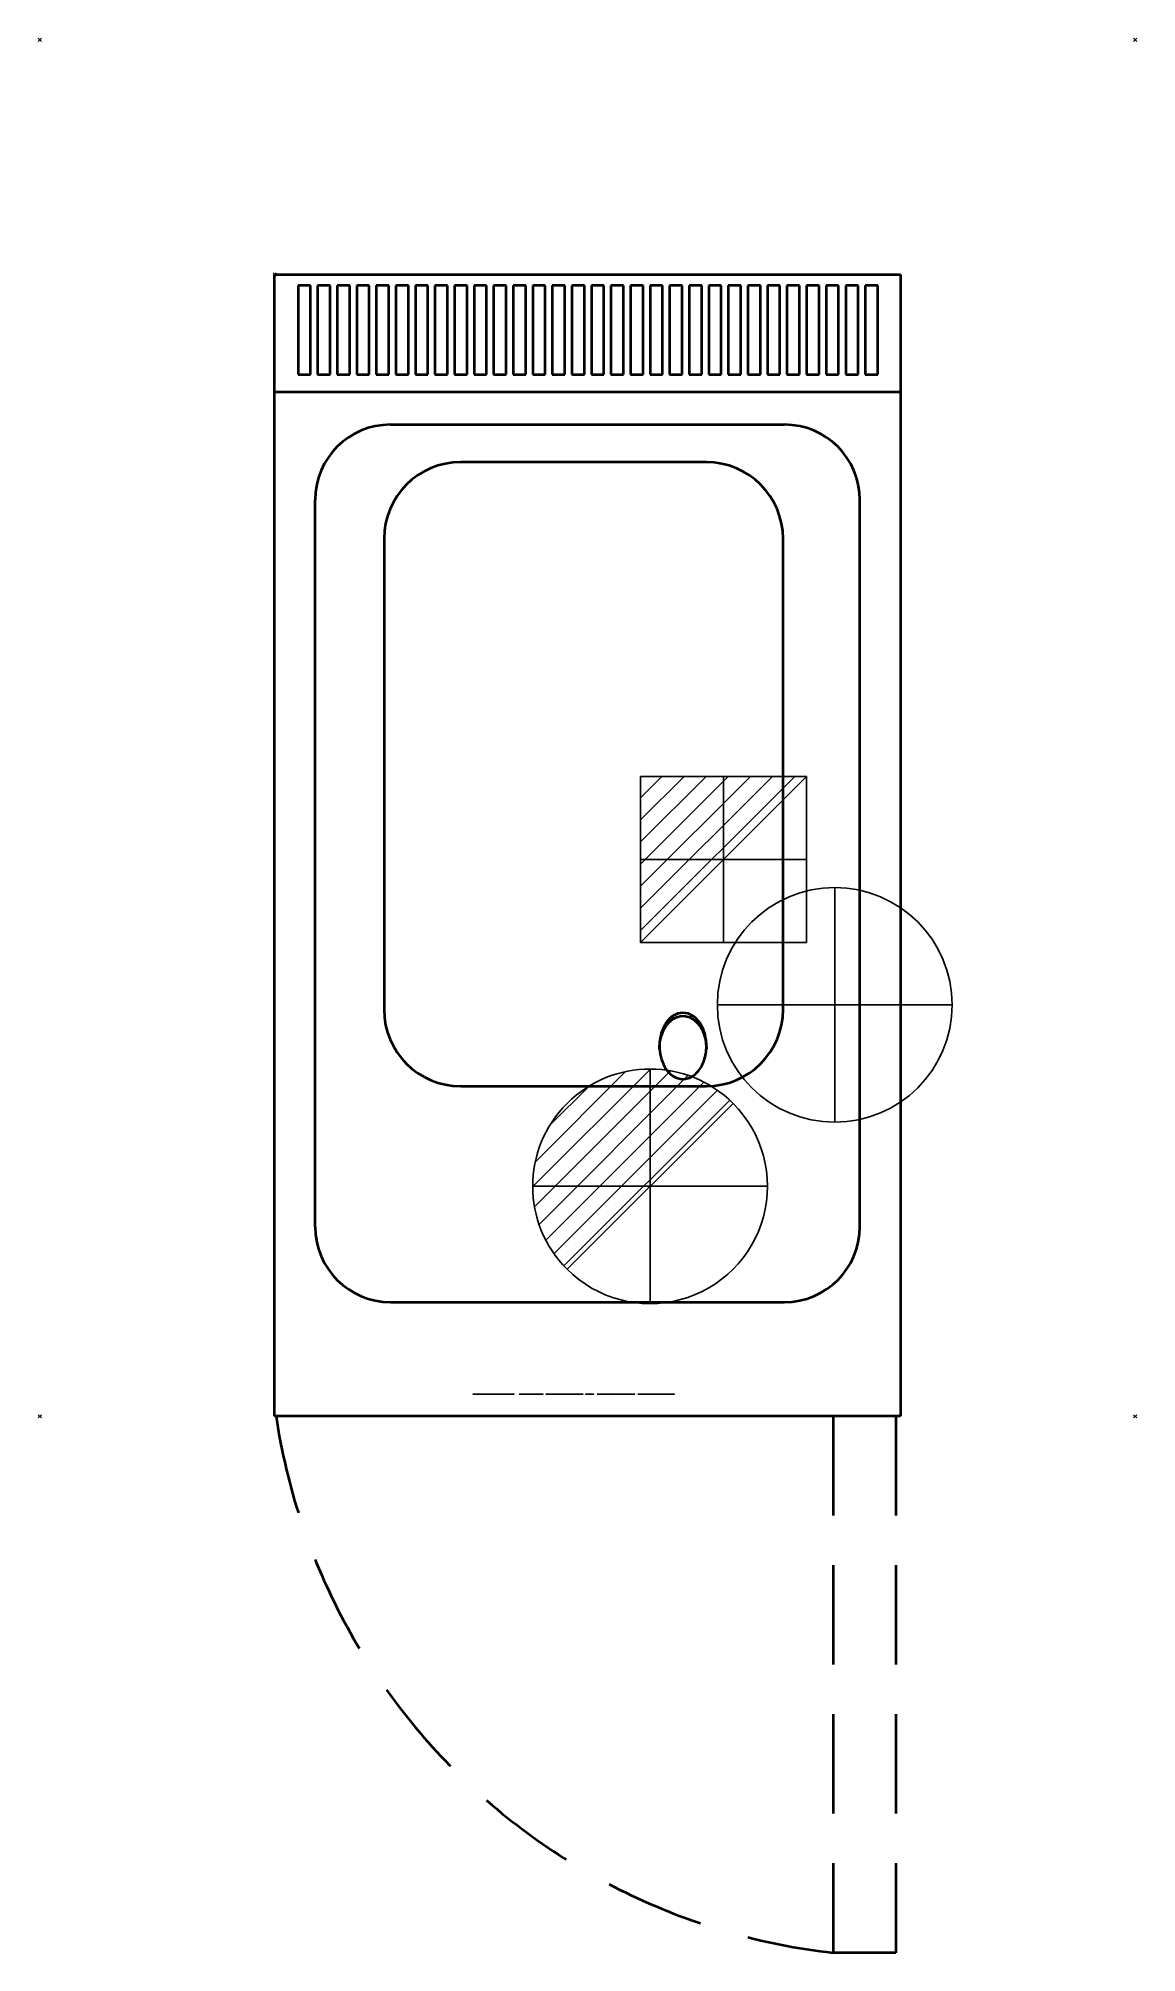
# Model space of a CAD drawing. Header units: millimetres. Extents: x -151 to 551, y -1073 to 151.
import ezdxf

# ---------------------------------------------------------------- set-up
doc = ezdxf.new("R2010")
doc.units = ezdxf.units.MM
doc.header["$PDMODE"] = 3
doc.linetypes.add('Dash', pattern=[11.999999, 6, -6])
doc.linetypes.add('NASCOSTA', pattern=[9.525, 6.35, -3.175])
doc.layers.add('IQ_200_2D', color=1, linetype='Continuous', lineweight=40)
doc.layers.add('IQ_204_2D', color=7, linetype='Dash', lineweight=40)
for name, color, linetype in [('IQ_BLACK_3D', 250, 'Continuous'), ('IQ_CON_COLDWATER_INT', 7, 'Continuous'), ('IQ_CON_DRAIN_INT', 7, 'Continuous'), ('IQ_CON_ELECTRICITY_INT', 7, 'Continuous'), ('IQ_INS_3D', 3, 'Continuous')]:
    doc.layers.add(name, color=color, linetype=linetype)

# ---------------------------------------------------------------- blocks, each defined once
blk = doc.blocks.new('*X2')
at = {"color": 0}
for p, q in [((286.774344, 2204.447934), (296.618251, 2214.291842)), ((286.774344, 2205.862148), (295.204037, 2214.291842)), ((286.774344, 2207.276361), (293.789824, 2214.291842)), ((286.774344, 2208.690575), (292.37561, 2214.291842)), ((286.774344, 2210.104788), (290.961397, 2214.291842)), ((286.774344, 2211.519002), (289.547183, 2214.291842)), ((286.774344, 2212.933216), (288.13297, 2214.291842))]:
    blk.add_line(p, q, dxfattribs=at)
blk = doc.blocks.new('ELECTRICITY')
for p, q in [((2.121, 2.121), (-2.121, 2.121)), ((-2.121, 2.121), (-2.121, -2.121)), ((-2.121, -2.121), (2.121, 2.121)), ((2.121, -2.121), (2.121, 2.121)), ((-2.121, -2.121), (2.121, -2.121))]:
    blk.add_line(p, q)
at = {"extrusion": (-1, 0, 0)}
for p, q in [((0, -2.121, 2.121), (0, 2.121, 2.121)), ((0, 2.121, -2.121), (0, -2.121, -2.121)), ((0, 2.121, 2.121), (0, 2.121, -2.121)), ((0, 2.121, -2.121), (0, -2.121, 2.121)), ((0, -2.121, -2.121), (0, -2.121, 2.121))]:
    blk.add_line(p, q, dxfattribs=at)
at = {"extrusion": (0, -1, 0)}
for p, q in [((2.121, 0, 2.121), (-2.121, 0, 2.121)), ((-2.121, 0, -2.121), (2.121, 0, -2.121)), ((-2.121, 0, 2.121), (-2.121, 0, -2.121)), ((-2.121, 0, -2.121), (2.121, 0, 2.121)), ((2.121, 0, -2.121), (2.121, 0, 2.121))]:
    blk.add_line(p, q, dxfattribs=at)
at = {"xscale": 0.4000000000000909, "yscale": 0.4000000000000909, "zscale": 0.4000000000000909}
blk.add_blockref('*X2', (-116.831, -883.595), dxfattribs=at)
at = {"extrusion": (-1, 0, 0), "xscale": 0.3999999999999773, "yscale": 0.3999999999999773, "zscale": 0.3999999999999773}
blk.add_blockref('*X2', (-116.831, -883.595), dxfattribs=at)
at = {"extrusion": (0, -1, 0), "xscale": 0.4000000000000909, "yscale": 0.4000000000000909, "zscale": 0.4000000000000909}
blk.add_blockref('*X2', (-116.831, -883.595), dxfattribs=at)
blk = doc.blocks.new('*X4')
at = {"color": 0}
for p, q in [((313.99, 2209.04), (321.51, 2216.55)), ((314.11, 2207.74), (322.8, 2216.44)), ((314.16, 2210.62), (319.93, 2216.39)), ((314.4, 2206.62), (323.93, 2216.15)), ((314.82, 2205.62), (324.92, 2215.72)), ((315.1, 2212.98), (317.57, 2215.44)), ((315.35, 2204.74), (325.8, 2215.19)), ((315.99, 2203.96), (326.58, 2214.56))]:
    blk.add_line(p, q, dxfattribs=at)
blk = doc.blocks.new('DRAIN')
blk.add_line((-2.121, -2.121), (2.121, 2.121))
at = {"extrusion": (-1, 0, 0)}
blk.add_line((0, 2.121, -2.121), (0, -2.121, 2.121), dxfattribs=at)
at = {"extrusion": (0, -1, 0)}
blk.add_line((-2.121, 0, -2.121), (2.121, 0, 2.121), dxfattribs=at)
for start, end in [(45, 225), (225, 45)]:
    blk.add_arc((0, 0), 3, start, end)
at = {"extrusion": (-1, 0, 0)}
for start, end in [(45, 225), (225, 45)]:
    blk.add_arc((0, 0), 3, start, end, dxfattribs=at)
at = {"extrusion": (0, -1, 0)}
for start, end in [(45, 225), (225, 45)]:
    blk.add_arc((0, 0), 3, start, end, dxfattribs=at)
at = {"xscale": 0.4000000000000909, "yscale": 0.4000000000000909, "zscale": 0.4000000000000909}
blk.add_blockref('*X4', (-128.597, -883.621), dxfattribs=at)
at = {"extrusion": (-1, 0, 0), "xscale": 0.3999999999999773, "yscale": 0.3999999999999773, "zscale": 0.3999999999999773}
blk.add_blockref('*X4', (-128.597, -883.621), dxfattribs=at)
at = {"extrusion": (0, -1, 0), "xscale": 0.4000000000000909, "yscale": 0.4000000000000909, "zscale": 0.4000000000000909}
blk.add_blockref('*X4', (-128.597, -883.621), dxfattribs=at)
blk = doc.blocks.new('COLDWATER')
blk.add_circle((0, 0), 3)
at = {"extrusion": (-1, 0, 0)}
blk.add_circle((0, 0), 3, dxfattribs=at)
at = {"extrusion": (0, 1, 0)}
blk.add_circle((0, 0), 3, dxfattribs=at)

msp = doc.modelspace()

# ---------------------------------------------------------------- linework, layer by layer
at = {"layer": 'IQ_200_2D'}
for p, q in [((0, 0), (400, 0)), ((0, -730), (0, 0)), ((400, 0), (400, -730)), ((400, -730), (0, -730))]:
    msp.add_line(p, q, dxfattribs=at)
at = {"layer": 'IQ_204_2D', "linetype": 'Continuous'}
for p, q in [((15, -7), (15, -64)), ((23, -7), (15, -7)), ((23, -64), (23, -7)), ((27.5, -7), (27.5, -64)), ((35.5, -7), (27.5, -7)), ((35.5, -64), (35.5, -7)), ((40, -7), (40, -64)), ((48, -7), (40, -7)), ((48, -64), (48, -7)), ((52.5, -7), (52.5, -64)), ((60.5, -7), (52.5, -7)), ((60.5, -64), (60.5, -7)), ((65, -7), (65, -64)), ((73, -7), (65, -7)), ((73, -64), (73, -7)), ((77.5, -7), (77.5, -64)), ((85.5, -7), (77.5, -7)), ((85.5, -64), (85.5, -7)), ((90, -7), (90, -64)), ((98, -7), (90, -7)), ((98, -64), (98, -7)), ((102.5, -7), (102.5, -64)), ((110.5, -7), (102.5, -7)), ((110.5, -64), (110.5, -7)), ((115, -7), (115, -64)), ((123, -7), (115, -7)), ((123, -64), (123, -7)), ((127.5, -7), (127.5, -64)), ((135.5, -7), (127.5, -7)), ((135.5, -64), (135.5, -7)), ((140, -7), (140, -64)), ((148, -7), (140, -7)), ((148, -64), (148, -7)), ((152.5, -7), (152.5, -64)), ((160.5, -7), (152.5, -7)), ((160.5, -64), (160.5, -7)), ((165, -7), (165, -64)), ((173, -7), (165, -7)), ((173, -64), (173, -7)), ((177.5, -7), (177.5, -64)), ((185.5, -7), (177.5, -7)), ((185.5, -64), (185.5, -7)), ((190, -7), (190, -64)), ((198, -7), (190, -7)), ((198, -64), (198, -7)), ((202.5, -7), (202.5, -64)), ((210.5, -7), (202.5, -7)), ((210.5, -64), (210.5, -7)), ((215, -7), (215, -64)), ((223, -7), (215, -7)), ((223, -64), (223, -7)), ((227.5, -7), (227.5, -64)), ((235.5, -7), (227.5, -7)), ((235.5, -64), (235.5, -7)), ((240, -7), (240, -64)), ((248, -7), (240, -7)), ((248, -64), (248, -7)), ((252.5, -7), (252.5, -64)), ((260.5, -7), (252.5, -7)), ((260.5, -64), (260.5, -7)), ((265, -7), (265, -64)), ((273, -7), (265, -7)), ((273, -64), (273, -7)), ((277.5, -7), (277.5, -64)), ((285.5, -7), (277.5, -7)), ((285.5, -64), (285.5, -7)), ((290, -7), (290, -64)), ((298, -7), (290, -7)), ((298, -64), (298, -7)), ((302.5, -7), (302.5, -64)), ((310.5, -7), (302.5, -7)), ((310.5, -64), (310.5, -7)), ((315, -7), (315, -64)), ((323, -7), (315, -7)), ((323, -64), (323, -7)), ((327.5, -7), (327.5, -64)), ((335.5, -7), (327.5, -7)), ((335.5, -64), (335.5, -7)), ((340, -7), (340, -64)), ((348, -7), (340, -7)), ((348, -64), (348, -7)), ((352.5, -7), (352.5, -64)), ((360.5, -7), (352.5, -7)), ((360.5, -64), (360.5, -7)), ((365, -7), (365, -64)), ((373, -7), (365, -7)), ((373, -64), (373, -7)), ((377.5, -7), (377.5, -64)), ((385.5, -7), (377.5, -7)), ((385.5, -64), (385.5, -7)), ((15, -64), (23, -64)), ((27.5, -64), (35.5, -64)), ((40, -64), (48, -64)), ((52.5, -64), (60.5, -64)), ((65, -64), (73, -64)), ((77.5, -64), (85.5, -64)), ((90, -64), (98, -64)), ((102.5, -64), (110.5, -64)), ((115, -64), (123, -64)), ((127.5, -64), (135.5, -64)), ((140, -64), (148, -64)), ((152.5, -64), (160.5, -64)), ((165, -64), (173, -64)), ((177.5, -64), (185.5, -64)), ((190, -64), (198, -64)), ((202.5, -64), (210.5, -64)), ((215, -64), (223, -64)), ((227.5, -64), (235.5, -64)), ((240, -64), (248, -64)), ((252.5, -64), (260.5, -64)), ((265, -64), (273, -64)), ((277.5, -64), (285.5, -64)), ((290, -64), (298, -64)), ((302.5, -64), (310.5, -64)), ((315, -64), (323, -64)), ((327.5, -64), (335.5, -64)), ((340, -64), (348, -64)), ((352.5, -64), (360.5, -64)), ((365, -64), (373, -64)), ((377.5, -64), (385.5, -64)), ((0, -75), (400, -75)), ((74, -96), (326, -96)), ((276, -120), (119, -120)), ((26, -609), (26, -144)), ((374, -609), (374, -144)), ((70, -169), (70, -470)), ((325, -470), (325, -169)), ((119, -519), (276, -519)), ((74, -657), (326, -657))]:
    msp.add_line(p, q, dxfattribs=at)
at = {"layer": 'IQ_204_2D', "linetype": 'NASCOSTA', "ltscale": 10}
for p, q in [((357, -730), (357, -1073)), ((397, -730), (397, -1073)), ((397, -1073), (357, -1073))]:
    msp.add_line(p, q, dxfattribs=at)
at = {"layer": 'IQ_204_2D', "linetype": 'Continuous'}
for centre, radius, start, end in [((74, -144), 48, 90, 180), ((326, -144), 48, 360, 90), ((119, -169), 49, 90, 180), ((276, -169), 49, 360, 90), ((119, -470), 49, 180, 270), ((276, -470), 49, 270, 360), ((74, -609), 48, 180, 270), ((326, -609), 48, 270, 360)]:
    msp.add_arc(centre, radius, start, end, dxfattribs=at)
at = {"layer": 'IQ_204_2D', "linetype": 'NASCOSTA', "ltscale": 10}
msp.add_arc((402.4, -669.6), 406, 188.5578, 263.5731, dxfattribs=at)
at = {"layer": 'IQ_204_2D', "linetype": 'Continuous'}
for points in [[(276, -493.3), (276, -490.8), (275.4, -486.1), (273, -479.8), (269.1, -475), (263.9, -471.9), (257.5, -471.9), (251.3, -476.1), (247.7, -482.5), (246.3, -488.5), (246, -491.6), (246, -493.3)], [(246, -495.3), (246, -492.8), (246.6, -488.1), (249, -481.8), (252.9, -477), (258.1, -473.9), (264.5, -473.9), (270.7, -478.1), (274.3, -484.5), (275.7, -490.5), (276, -493.6), (276, -495.3)], [(246, -493.3), (246, -495.7), (246.6, -500.4), (249, -506.7), (252.9, -511.6), (258.1, -514.6), (264.5, -514.6), (270.7, -510.4), (274.3, -504.1), (275.7, -498), (276, -494.9), (276, -493.3)]]:
    msp.add_open_spline(points, degree=3, knots=[-1, -1, -1, -1, -0.892857, -0.785714, -0.678571, -0.571429, -0.428571, -0.285714, -0.142857, -0.071429, 0, 0, 0, 0], dxfattribs=at)
at = {"layer": 'IQ_INS_3D'}
for p in [(-150, 150), (550, 150), (0, 0), (-150, -730), (550, -730)]:
    msp.add_point(p, dxfattribs=at)

# ---------------------------------------------------------------- block references
at = {"layer": 'IQ_CON_COLDWATER_INT', "xscale": 25, "yscale": 25, "zscale": 25}
msp.add_blockref('COLDWATER', (358, -467), dxfattribs=at)
at = {"layer": 'IQ_CON_DRAIN_INT', "xscale": 25, "yscale": 25, "zscale": 25}
msp.add_blockref('DRAIN', (240, -583), dxfattribs=at)
at = {"layer": 'IQ_CON_ELECTRICITY_INT', "xscale": 25, "yscale": 25, "zscale": 25}
msp.add_blockref('ELECTRICITY', (287, -374), dxfattribs=at)

# ---------------------------------------------------------------- meshes
at = {"layer": 'IQ_BLACK_3D'}
mesh = msp.add_polyface(dxfattribs=at)
corners = [(153.1, -715.8, 690.3), (126.9, -715.8, 690.3), (126.9, -715.8, 664.2), (153.1, -715.8, 664.2), (143.5, -715.8, 665.5), (143.5, -715.8, 689.1), (146.3, -715.8, 687.8), (148.8, -715.8, 685.8), (150.6, -715.8, 683.3), (151.8, -715.8, 680.4), (152.2, -715.8, 677.3), (151.8, -715.8, 674.2), (150.6, -715.8, 671.3), (148.8, -715.8, 668.8), (146.3, -715.8, 666.8), (142.3, -715.8, 687.4), (141.6, -715.8, 684.9), (140.3, -715.8, 682.7), (138.6, -715.8, 680.8), (136.5, -715.8, 679.3), (134.2, -715.8, 678.4), (131.7, -715.8, 678), (127.8, -715.8, 678), (128.3, -715.8, 680.9), (129.5, -715.8, 683.6), (131.4, -715.8, 685.9), (133.7, -715.8, 687.7), (136.4, -715.8, 688.8), (139.3, -715.8, 689.3), (142.3, -715.8, 689.1), (131.7, -715.8, 676.6), (134.2, -715.8, 676.2), (136.5, -715.8, 675.2), (138.6, -715.8, 673.8), (140.3, -715.8, 671.9), (141.6, -715.8, 669.7), (142.3, -715.8, 667.2), (142.3, -715.8, 665.2), (139.3, -715.8, 665), (136.4, -715.8, 665.6), (133.7, -715.8, 666.8), (131.4, -715.8, 668.6), (129.5, -715.8, 671), (128.3, -715.8, 673.7), (127.8, -715.8, 676.6)]
mesh.append_faces([[corners[k] for k in face] for face in [(14, 3, 13), (41, 2, 40), (39, 2, 38), (9, 0, 8), (7, 0, 6), (6, 0, 5), (15, 5, 29), (21, 30, 20), (24, 1, 23)]], dxfattribs={"vtx0": -1, "vtx1": -1})
mesh.append_faces([[corners[k] for k in face] for face in [(4, 37, 3)]], dxfattribs={"vtx0": -1, "vtx1": -1, "vtx2": -1})
mesh.append_faces([[corners[k] for k in face] for face in [(3, 14, 4), (3, 37, 38, 2), (4, 36, 37), (17, 33, 34, 16), (3, 10, 11), (2, 41, 42), (2, 42, 43), (19, 32, 33, 18), (19, 31, 32), (20, 30, 31, 19), (0, 7, 8), (16, 4, 5, 15), (10, 3, 0), (1, 25, 26), (28, 0, 1)]], dxfattribs={"vtx0": -1, "vtx2": -1})
mesh.append_faces([[corners[k] for k in face] for face in [(12, 13, 3), (11, 12, 3), (39, 40, 2), (43, 44, 2), (9, 10, 0), (17, 18, 33), (22, 23, 1), (27, 28, 1), (26, 27, 1), (24, 25, 1), (34, 35, 16)]], dxfattribs={"vtx1": -1, "vtx2": -1})
mesh.append_faces([[corners[k] for k in face] for face in [(35, 36, 4, 16), (1, 2, 44, 22), (28, 29, 5, 0)]], dxfattribs={"vtx1": -1, "vtx2": -1, "vtx3": -1})
mesh.append_faces([[corners[k] for k in face] for face in [(44, 30, 21, 22)]], dxfattribs={"vtx1": -1, "vtx3": -1})
mesh = msp.add_polyface(dxfattribs=at)
corners = [(167, -715.8, 674.7), (167, -715.8, 677.2), (162, -715.8, 677.2), (161.8, -715.8, 677.2), (162, -715.8, 674.7), (160.9, -715.8, 674.7), (161.6, -715.8, 677.2), (161.4, -715.8, 677.3), (161.1, -715.8, 677.4), (159.9, -715.8, 675), (159, -715.8, 675.4), (160.7, -715.8, 677.6), (160.5, -715.8, 677.7), (158.3, -715.8, 676), (160.3, -715.8, 677.9), (157.7, -715.8, 676.7), (160.1, -715.8, 678.2), (157.4, -715.8, 677.6), (160, -715.8, 678.4), (159.9, -715.8, 678.8), (160.9, -715.8, 677.5), (159.8, -715.8, 681.6), (166.4, -715.8, 681.6), (166.4, -715.8, 684.1), (159.8, -715.8, 684.1), (159.8, -715.8, 687.8), (166.8, -715.8, 687.8), (166.8, -715.8, 690.3), (157.1, -715.8, 690.3), (159.8, -715.8, 679.1), (157.2, -715.8, 678.6), (159.8, -715.8, 679.6), (157.1, -715.8, 679.7), (159.1, -715.8, 665.4), (159.5, -715.8, 664.4), (159.9, -715.8, 664.6), (159.2, -715.8, 665.5), (158.9, -715.8, 665.2), (159.1, -715.8, 664.2), (160.2, -715.8, 665), (159.3, -715.8, 665.7), (160.3, -715.8, 665.4), (159.3, -715.8, 665.9), (157.6, -715.8, 664.1), (158.6, -715.8, 664.1), (158.6, -715.8, 665.1), (157.6, -715.8, 665.1), (156.5, -715.8, 662.3), (157.6, -715.8, 662.3), (158.8, -715.8, 665.2), (156.5, -715.8, 667.7), (157.6, -715.8, 666.7), (160.3, -715.8, 666.4), (159.3, -715.8, 666.1), (160.4, -715.8, 665.9), (159.2, -715.8, 666.3), (160.2, -715.8, 666.8), (159.9, -715.8, 667.2), (159.1, -715.8, 666.5), (159.5, -715.8, 667.5), (158.9, -715.8, 666.6), (159.1, -715.8, 667.6), (158.8, -715.8, 666.7), (158.6, -715.8, 667.7), (158.6, -715.8, 666.7), (166.1, -715.8, 665.2), (166.1, -715.8, 664.1), (166.9, -715.8, 664.1), (167, -715.8, 665.2), (165, -715.8, 662.3), (166.1, -715.8, 662.3), (167.2, -715.8, 665.2), (168, -715.8, 664.4), (167.4, -715.8, 665.3), (167.5, -715.8, 665.4), (165, -715.8, 667.7), (166.1, -715.8, 666.7), (167.1, -715.8, 666.7), (167.6, -715.8, 667.6), (167.1, -715.8, 667.7), (167.3, -715.8, 666.6), (168, -715.8, 667.5)]
mesh.append_faces([[corners[k] for k in face] for face in [(11, 9, 20), (18, 15, 16), (21, 32, 31), (54, 42, 41), (60, 61, 62), (71, 72, 73)]], dxfattribs={"vtx0": -1, "vtx1": -1})
mesh.append_faces([[corners[k] for k in face] for face in [(32, 21, 24, 28)]], dxfattribs={"vtx0": -1, "vtx1": -1, "vtx2": -1})
mesh.append_faces([[corners[k] for k in face] for face in [(5, 6, 7), (5, 7, 8, 9), (28, 24, 25), (33, 34, 35, 36), (37, 38, 34, 33), (36, 35, 39, 40), (41, 42, 40, 39), (38, 37, 49), (52, 53, 42, 54), (53, 52, 56), (63, 64, 62, 61), (65, 66, 67, 68), (77, 78, 79, 76), (76, 79, 75), (78, 77, 80, 81)]], dxfattribs={"vtx0": -1, "vtx2": -1})
mesh.append_faces([[corners[k] for k in face] for face in [(8, 20, 9), (74, 73, 72)]], dxfattribs={"vtx1": -1, "vtx2": -1})
mesh.append_faces([[corners[k] for k in face] for face in [(71, 68, 67, 72)]], dxfattribs={"vtx1": -1, "vtx2": -1, "vtx3": -1})
mesh.append_faces([[corners[k] for k in face] for face in [(2, 3, 4, 0), (5, 4, 3, 6), (10, 9, 11, 12), (13, 10, 12, 14), (15, 13, 14, 16), (17, 15, 18, 19), (19, 29, 30, 17), (29, 31, 32, 30), (43, 44, 45, 46), (44, 38, 49, 45), (50, 47, 46, 51), (55, 53, 56, 57), (58, 55, 57, 59), (60, 58, 59, 61), (51, 64, 63, 50), (75, 69, 65, 76)]], dxfattribs={"vtx1": -1, "vtx3": -1})
mesh.append_faces([[corners[k] for k in face] for face in [(0, 1, 2)]], dxfattribs={"vtx2": -1})
mesh.append_faces([[corners[k] for k in face] for face in [(47, 48, 43, 46), (69, 70, 66, 65)]], dxfattribs={"vtx2": -1, "vtx3": -1})
mesh.append_faces([[corners[k] for k in face] for face in [(21, 22, 23, 24), (25, 26, 27, 28)]], dxfattribs={"vtx3": -1})
mesh = msp.add_polyface(dxfattribs=at)
corners = [(168.9, -715.8, 674.7), (171.6, -715.8, 674.7), (168.9, -715.8, 682.9), (171.6, -715.8, 690.3), (168.9, -715.8, 690.3), (177.9, -715.8, 674.5), (178.7, -715.8, 676.8), (177.9, -715.8, 677), (176.6, -715.8, 674.9), (177.3, -715.8, 677.3), (175.5, -715.8, 675.6), (174.6, -715.8, 676.5), (176.8, -715.8, 677.7), (176.4, -715.8, 678.3), (176.2, -715.8, 678.9), (173.9, -715.8, 677.5), (173.5, -715.8, 678.8), (176.1, -715.8, 679.7), (173.4, -715.8, 680.3), (176.1, -715.8, 681.6), (176.5, -715.8, 682.7), (176.9, -715.8, 683.1), (174.6, -715.8, 684.3), (174, -715.8, 683.1), (173.5, -715.8, 681.8), (176.2, -715.8, 682.1), (177.4, -715.8, 683.5), (175.6, -715.8, 685.2), (176.7, -715.8, 685.8), (178, -715.8, 683.8), (177.9, -715.8, 686.2), (168, -715.8, 664.4), (166.9, -715.8, 664.1), (168, -715.8, 662.3), (169.3, -715.8, 662.3), (167.5, -715.8, 665.4), (168.3, -715.8, 664.6), (167.6, -715.8, 665.5), (167.7, -715.8, 665.7), (168.7, -715.8, 665.2), (168.9, -715.8, 665.6), (168.5, -715.8, 664.9), (167.7, -715.8, 666.1), (167.8, -715.8, 665.9), (168.9, -715.8, 666), (168.8, -715.8, 666.4), (168.6, -715.8, 666.8), (167.7, -715.8, 666.3), (168.4, -715.8, 667.2), (167.6, -715.8, 666.4), (167.4, -715.8, 666.5), (168, -715.8, 667.5), (167.3, -715.8, 666.6), (176.7, -715.8, 663.3), (176.9, -715.8, 662.3), (177.6, -715.8, 662.6), (177.1, -715.8, 663.4), (176.2, -715.8, 663.2), (176.2, -715.8, 662.2), (175.7, -715.8, 663.3), (178.2, -715.8, 663), (177.5, -715.8, 663.7), (177.7, -715.8, 664.1), (178.6, -715.8, 663.6), (175.3, -715.8, 663.4), (175.5, -715.8, 662.3), (174.8, -715.8, 662.6), (174.9, -715.8, 663.7), (174.2, -715.8, 663), (174.6, -715.8, 664.1), (173.8, -715.8, 663.6), (174.5, -715.8, 664.5), (173.5, -715.8, 664.3), (173.4, -715.8, 665), (174.4, -715.8, 665), (173.5, -715.8, 665.7), (174.5, -715.8, 665.5), (177.5, -715.8, 666.3), (177.7, -715.8, 665.9), (178.2, -715.8, 667), (177.6, -715.8, 667.4), (177.1, -715.8, 666.5), (176.9, -715.8, 667.7), (176.7, -715.8, 666.7), (176.2, -715.8, 667.8), (176.2, -715.8, 666.8), (174.6, -715.8, 665.9), (174.9, -715.8, 666.3), (174.2, -715.8, 667), (173.8, -715.8, 666.4), (175.3, -715.8, 666.5), (174.8, -715.8, 667.4), (175.5, -715.8, 667.7), (175.7, -715.8, 666.7)]
mesh.append_faces([[corners[k] for k in face] for face in [(31, 32, 33, 34)]], dxfattribs={"vtx0": -1})
mesh.append_faces([[corners[k] for k in face] for face in [(12, 10, 9), (25, 23, 19), (65, 64, 66), (77, 80, 81)]], dxfattribs={"vtx0": -1, "vtx1": -1})
mesh.append_faces([[corners[k] for k in face] for face in [(5, 6, 7, 8), (9, 10, 8, 7), (23, 25, 20), (29, 30, 28), (35, 31, 36, 37), (50, 48, 51, 52), (48, 50, 49), (53, 54, 55, 56), (57, 58, 54, 53), (58, 57, 59), (67, 68, 66, 64), (69, 70, 68, 67), (71, 72, 70, 69), (82, 83, 81, 80), (83, 82, 84, 85), (92, 93, 85, 84)]], dxfattribs={"vtx0": -1, "vtx2": -1})
mesh.append_faces([[corners[k] for k in face] for face in [(37, 36, 41, 39)]], dxfattribs={"vtx0": -1, "vtx3": -1})
mesh.append_faces([[corners[k] for k in face] for face in [(0, 1, 2)]], dxfattribs={"vtx1": -1})
mesh.append_faces([[corners[k] for k in face] for face in [(24, 18, 19, 23)]], dxfattribs={"vtx1": -1, "vtx2": -1})
mesh.append_faces([[corners[k] for k in face] for face in [(18, 16, 17, 19)]], dxfattribs={"vtx1": -1, "vtx2": -1, "vtx3": -1})
mesh.append_faces([[corners[k] for k in face] for face in [(11, 10, 12, 13), (13, 14, 15, 11), (16, 15, 14, 17), (20, 21, 22, 23), (21, 26, 27, 22), (28, 27, 26, 29), (38, 37, 39, 40), (42, 43, 44, 45), (43, 38, 40, 44), (45, 46, 47, 42), (46, 48, 49, 47), (55, 60, 61, 56), (62, 61, 60, 63), (59, 64, 65, 58), (73, 72, 71, 74), (75, 73, 74, 76), (77, 78, 79, 80), (86, 87, 88, 89), (89, 75, 76, 86), (87, 90, 91, 88), (92, 91, 90, 93)]], dxfattribs={"vtx1": -1, "vtx3": -1})
mesh.append_faces([[corners[k] for k in face] for face in [(3, 4, 2, 1)]], dxfattribs={"vtx2": -1})
mesh = msp.add_polyface(dxfattribs=at)
corners = [(181.4, -715.8, 674.7), (182.4, -715.8, 675), (180.9, -715.8, 676.9), (180.3, -715.8, 676.7), (183.3, -715.8, 675.6), (181.5, -715.8, 677.2), (180.4, -715.8, 674.5), (179.5, -715.8, 676.7), (179.4, -715.8, 674.4), (182, -715.8, 677.5), (184.2, -715.8, 676.4), (182.6, -715.8, 678), (182.2, -715.8, 681.6), (176.1, -715.8, 679.7), (184.9, -715.8, 679.7), (185, -715.8, 680.6), (184.9, -715.8, 681.8), (182.1, -715.8, 682.1), (178.7, -715.8, 676.8), (177.9, -715.8, 674.5), (176.1, -715.8, 681.6), (184.6, -715.8, 682.9), (182, -715.8, 682.5), (184.1, -715.8, 683.8), (181.7, -715.8, 683), (180.9, -715.8, 683.6), (181.4, -715.8, 683.3), (182.6, -715.8, 685.4), (181.6, -715.8, 685.9), (183.4, -715.8, 684.7), (180.5, -715.8, 686.2), (179.9, -715.8, 684), (180.4, -715.8, 683.9), (179.3, -715.8, 686.4), (179.3, -715.8, 684.1), (177.9, -715.8, 686.2), (178, -715.8, 683.8), (178.6, -715.8, 684), (192.5, -715.8, 674.3), (191.7, -715.8, 676.9), (191.1, -715.8, 674.5), (191, -715.8, 677.2), (189.8, -715.8, 674.9), (190.3, -715.8, 677.6), (188.7, -715.8, 675.6), (189.8, -715.8, 678.1), (187.7, -715.8, 676.5), (189.4, -715.8, 678.8), (189.1, -715.8, 679.5), (187, -715.8, 677.7), (186.5, -715.8, 678.9), (186.4, -715.8, 680.4), (189, -715.8, 680.4), (191.7, -715.8, 683.9), (192.5, -715.8, 683.9), (192.5, -715.8, 686.4), (191.1, -715.8, 686.3), (189.4, -715.8, 682), (187.7, -715.8, 684.2), (187, -715.8, 683.1), (189.1, -715.8, 681.2), (186.5, -715.8, 681.8), (189.8, -715.8, 682.6), (188.7, -715.8, 685.1), (189.8, -715.8, 685.8), (190.3, -715.8, 683.2), (191, -715.8, 683.6), (177.9, -715.8, 664.5), (178.6, -715.8, 663.6), (178.9, -715.8, 664.3), (178, -715.8, 665), (177.7, -715.8, 664.1), (179, -715.8, 665), (177.9, -715.8, 665.5), (178.9, -715.8, 665.7), (178.6, -715.8, 666.4), (177.7, -715.8, 665.9), (178.2, -715.8, 667), (184.8, -715.8, 665.5), (184.8, -715.8, 664.5), (186.8, -715.8, 664.5), (186.8, -715.8, 665.5), (183.7, -715.8, 662.3), (184.8, -715.8, 662.3), (183.7, -715.8, 667.7), (184.8, -715.8, 666.7), (187, -715.8, 666.7), (187, -715.8, 667.7), (192.7, -715.8, 663.8), (191.6, -715.8, 664), (191.7, -715.8, 663.7), (191.8, -715.8, 663.3)]
mesh.append_faces([[corners[k] for k in face] for face in [(9, 4, 10, 11), (78, 79, 80, 81)]], dxfattribs={"vtx0": -1})
mesh.append_faces([[corners[k] for k in face] for face in [(6, 7, 8), (5, 4, 9), (25, 28, 32), (29, 24, 23), (34, 33, 37), (38, 39, 40), (47, 46, 45), (77, 76, 75)]], dxfattribs={"vtx0": -1, "vtx1": -1})
mesh.append_faces([[corners[k] for k in face] for face in [(84, 79, 78, 85)]], dxfattribs={"vtx0": -1, "vtx1": -1, "vtx3": -1})
mesh.append_faces([[corners[k] for k in face] for face in [(12, 15, 16, 17), (18, 19, 8, 7), (13, 12, 20), (17, 16, 21, 22), (23, 24, 22, 21), (30, 31, 32, 28), (31, 30, 33, 34), (35, 36, 37, 33), (41, 42, 40, 39), (42, 41, 43, 44), (45, 46, 44, 43), (51, 48, 52), (57, 58, 59, 60), (58, 57, 62, 63), (51, 52, 60), (64, 65, 66, 56), (56, 66, 53), (65, 64, 63, 62), (67, 68, 69, 70), (68, 67, 71), (72, 73, 70, 69), (73, 72, 74), (75, 76, 73, 74)]], dxfattribs={"vtx0": -1, "vtx2": -1})
mesh.append_faces([[corners[k] for k in face] for face in [(12, 13, 14, 15), (88, 89, 90, 91)]], dxfattribs={"vtx0": -1, "vtx3": -1})
mesh.append_faces([[corners[k] for k in face] for face in [(50, 49, 48, 51), (61, 51, 60, 59)]], dxfattribs={"vtx1": -1, "vtx2": -1})
mesh.append_faces([[corners[k] for k in face] for face in [(0, 1, 2, 3), (1, 4, 5, 2), (6, 0, 3, 7), (25, 26, 27, 28), (26, 24, 29, 27), (47, 48, 49, 46), (53, 54, 55, 56)]], dxfattribs={"vtx1": -1, "vtx3": -1})
mesh.append_faces([[corners[k] for k in face] for face in [(82, 83, 79, 84)]], dxfattribs={"vtx2": -1})
mesh.append_faces([[corners[k] for k in face] for face in [(85, 86, 87, 84)]], dxfattribs={"vtx3": -1})
mesh = msp.add_polyface(dxfattribs=at)
corners = [(195, -715.8, 674.8), (196.1, -715.8, 675.4), (194.2, -715.8, 677.1), (193.4, -715.8, 676.9), (193.8, -715.8, 674.5), (192.5, -715.8, 676.8), (192.5, -715.8, 674.3), (191.7, -715.8, 676.9), (197.1, -715.8, 676.3), (194.8, -715.8, 677.5), (195.4, -715.8, 678), (194.8, -715.8, 683.2), (195.4, -715.8, 682.7), (197.1, -715.8, 684.4), (196.1, -715.8, 685.3), (193.4, -715.8, 683.9), (194.2, -715.8, 683.6), (195, -715.8, 686), (193.8, -715.8, 686.3), (192.5, -715.8, 686.4), (192.5, -715.8, 683.9), (199.6, -715.8, 676.6), (200.2, -715.8, 675.9), (202.1, -715.8, 677.9), (201.9, -715.8, 678.1), (201.8, -715.8, 678.4), (199.2, -715.8, 677.4), (201.6, -715.8, 678.7), (198.9, -715.8, 678.3), (201.5, -715.8, 679.1), (201.5, -715.8, 679.6), (198.8, -715.8, 679.4), (201.5, -715.8, 683.6), (201.5, -715.8, 686), (201.5, -715.8, 690.3), (198.8, -715.8, 690.3), (193.4, -715.8, 663.3), (193.4, -715.8, 662.3), (195.1, -715.8, 662.3), (195.1, -715.8, 663.3), (193.2, -715.8, 663.3), (193, -715.8, 662.3), (193.1, -715.8, 663.4), (192.3, -715.8, 662.7), (192.6, -715.8, 662.5), (192.8, -715.8, 663.6), (191.8, -715.8, 663.3), (192, -715.8, 662.9), (192.9, -715.8, 663.5), (194.9, -715.8, 664.6), (194.9, -715.8, 665.6), (192.7, -715.8, 665.6), (192.7, -715.8, 664.6), (192.7, -715.8, 666.7), (195, -715.8, 666.7), (195, -715.8, 667.7), (191.6, -715.8, 667.7), (191.6, -715.8, 664), (192.7, -715.8, 663.8), (201.1, -715.8, 662.2), (201.5, -715.8, 663.2), (201.2, -715.8, 663.2), (200.6, -715.8, 662.3), (200.7, -715.8, 663.4), (199.9, -715.8, 662.8), (200.2, -715.8, 662.5), (200.5, -715.8, 663.6), (199.6, -715.8, 663.1), (201, -715.8, 663.3), (200.4, -715.8, 663.8), (200.2, -715.8, 664), (199.4, -715.8, 663.5), (200.6, -715.8, 664.9), (201, -715.8, 664.7), (201.2, -715.8, 665.8), (201.1, -715.8, 665.9), (201, -715.8, 665.9), (200.9, -715.8, 666), (200.2, -715.8, 665.2), (199.9, -715.8, 665.6), (200.9, -715.8, 666.1), (199.8, -715.8, 666.1), (200.8, -715.8, 666.2), (200.8, -715.8, 666.4), (199.8, -715.8, 666.6), (200.9, -715.8, 666.5), (200.9, -715.8, 666.6), (200, -715.8, 667.2), (199.9, -715.8, 667), (200.6, -715.8, 667.6), (201, -715.8, 666.7), (201.1, -715.8, 666.7), (201, -715.8, 667.7), (200.2, -715.8, 667.3), (199.8, -715.8, 666.8)]
mesh.append_faces([[corners[k] for k in face] for face in [(36, 37, 38, 39)]], dxfattribs={"vtx0": -1})
mesh.append_faces([[corners[k] for k in face] for face in [(29, 28, 27), (58, 46, 45), (63, 62, 68), (76, 72, 75)]], dxfattribs={"vtx0": -1, "vtx1": -1})
mesh.append_faces([[corners[k] for k in face] for face in [(25, 26, 21, 24), (27, 28, 26, 25), (37, 36, 40, 41), (41, 40, 42), (45, 46, 47, 48), (48, 47, 43, 42), (59, 60, 61, 62), (66, 67, 64, 63), (79, 77, 80, 81), (81, 82, 83, 84), (81, 80, 82), (89, 90, 91, 92), (93, 86, 90, 89), (86, 93, 87)]], dxfattribs={"vtx0": -1, "vtx2": -1})
mesh.append_faces([[corners[k] for k in face] for face in [(31, 30, 32, 33), (57, 58, 52, 51)]], dxfattribs={"vtx0": -1, "vtx2": -1, "vtx3": -1})
mesh.append_faces([[corners[k] for k in face] for face in [(42, 43, 44, 41), (63, 64, 65, 62)]], dxfattribs={"vtx0": -1, "vtx3": -1})
mesh.append_faces([[corners[k] for k in face] for face in [(10, 9, 8)]], dxfattribs={"vtx1": -1})
mesh.append_faces([[corners[k] for k in face] for face in [(61, 68, 62), (66, 69, 67), (79, 78, 77), (88, 94, 85)]], dxfattribs={"vtx1": -1, "vtx2": -1})
mesh.append_faces([[corners[k] for k in face] for face in [(0, 1, 2, 3), (4, 0, 3, 5), (6, 4, 5, 7), (1, 8, 9, 2), (15, 16, 17, 18), (16, 11, 14, 17), (18, 19, 20, 15), (21, 22, 23, 24), (29, 30, 31, 28), (56, 57, 51, 53), (72, 73, 74, 75), (76, 77, 78, 72), (85, 86, 87, 88), (94, 84, 83, 85)]], dxfattribs={"vtx1": -1, "vtx3": -1})
mesh.append_faces([[corners[k] for k in face] for face in [(49, 50, 51, 52)]], dxfattribs={"vtx2": -1})
mesh.append_faces([[corners[k] for k in face] for face in [(11, 12, 13, 14), (33, 34, 35, 31), (53, 54, 55, 56), (69, 70, 71, 67)]], dxfattribs={"vtx3": -1})
mesh = msp.add_polyface(dxfattribs=at)
corners = [(203.5, -715.8, 677.2), (202.8, -715.8, 674.7), (204, -715.8, 674.7), (203.8, -715.8, 677.2), (204, -715.8, 677.2), (203.3, -715.8, 677.3), (203, -715.8, 677.3), (201.8, -715.8, 674.9), (200.2, -715.8, 675.9), (200.9, -715.8, 675.3), (202.3, -715.8, 677.7), (202.1, -715.8, 677.9), (202.6, -715.8, 677.5), (202.8, -715.8, 677.4), (203.9, -715.8, 683.6), (203.9, -715.8, 686), (201.5, -715.8, 686), (201.5, -715.8, 683.6), (206.2, -715.8, 674.7), (208.9, -715.8, 674.7), (208.9, -715.8, 680.6), (206.2, -715.8, 686), (209, -715.8, 681.4), (209.2, -715.8, 682), (209.5, -715.8, 682.6), (208.9, -715.8, 684.3), (208.9, -715.8, 686), (202.6, -715.8, 662.5), (203.1, -715.8, 662.8), (202.2, -715.8, 663.5), (202, -715.8, 663.3), (203.3, -715.8, 663.1), (202.3, -715.8, 663.5), (203.4, -715.8, 663.5), (202.3, -715.8, 663.6), (202.1, -715.8, 662.3), (201.7, -715.8, 663.2), (202.4, -715.8, 663.7), (203.4, -715.8, 663.8), (203.4, -715.8, 664.2), (202.4, -715.8, 663.8), (203.3, -715.8, 664.6), (202.3, -715.8, 663.9), (202.3, -715.8, 664), (203, -715.8, 664.9), (202.2, -715.8, 664.1), (202.7, -715.8, 665.1), (202.1, -715.8, 664.2), (201.6, -715.8, 664.5), (202.4, -715.8, 665.3), (201.8, -715.8, 665.6), (201.5, -715.8, 663.2), (201.1, -715.8, 662.2), (201.5, -715.8, 662.2), (201, -715.8, 664.7), (201.2, -715.8, 665.8), (202.2, -715.8, 666.5), (202.4, -715.8, 666.3), (202.9, -715.8, 667.2), (202.6, -715.8, 667.4), (201.9, -715.8, 666.6), (202.3, -715.8, 667.6), (201.7, -715.8, 666.7), (201.9, -715.8, 667.8), (201.4, -715.8, 667.8), (201.4, -715.8, 666.8), (201, -715.8, 667.7), (201.2, -715.8, 666.8), (201.1, -715.8, 666.7), (203.2, -715.8, 666.8), (208.9, -715.8, 663.4), (208.1, -715.8, 662.8), (208.4, -715.8, 662.5), (208.8, -715.8, 662.3), (208.7, -715.8, 663.6), (207.8, -715.8, 663.1), (208.5, -715.8, 663.8), (208.4, -715.8, 664), (207.6, -715.8, 663.5), (208.1, -715.8, 665.6), (209.1, -715.8, 666), (209.1, -715.8, 666.1), (208, -715.8, 666.1), (208.4, -715.8, 665.2), (209, -715.8, 666.2), (209, -715.8, 666.4), (208, -715.8, 666.6), (209.1, -715.8, 666.5), (209.1, -715.8, 666.6), (208.2, -715.8, 667.2), (208.1, -715.8, 667), (208, -715.8, 666.8), (208.4, -715.8, 667.3)]
mesh.append_faces([[corners[k] for k in face] for face in [(3, 2, 4), (58, 57, 69)]], dxfattribs={"vtx0": -1})
mesh.append_faces([[corners[k] for k in face] for face in [(12, 7, 13), (42, 41, 43), (35, 36, 53), (49, 47, 46), (89, 88, 92)]], dxfattribs={"vtx0": -1, "vtx1": -1})
mesh.append_faces([[corners[k] for k in face] for face in [(0, 1, 2, 3), (1, 5, 6, 7), (7, 6, 13), (21, 20, 22), (21, 22, 23), (43, 41, 44, 45), (46, 47, 45, 44), (51, 52, 53, 36), (64, 65, 62, 63), (66, 67, 65, 64), (74, 75, 71, 70), (79, 80, 81, 82), (82, 84, 85, 86)]], dxfattribs={"vtx0": -1, "vtx2": -1})
mesh.append_faces([[corners[k] for k in face] for face in [(70, 71, 72, 73)]], dxfattribs={"vtx0": -1, "vtx3": -1})
mesh.append_faces([[corners[k] for k in face] for face in [(26, 21, 25)]], dxfattribs={"vtx1": -1})
mesh.append_faces([[corners[k] for k in face] for face in [(0, 5, 1), (68, 67, 66), (74, 76, 75), (79, 83, 80), (90, 91, 87)]], dxfattribs={"vtx1": -1, "vtx2": -1})
mesh.append_faces([[corners[k] for k in face] for face in [(23, 24, 25, 21)]], dxfattribs={"vtx1": -1, "vtx2": -1, "vtx3": -1})
mesh.append_faces([[corners[k] for k in face] for face in [(8, 9, 10, 11), (9, 7, 12, 10), (27, 28, 29, 30), (28, 31, 32, 29), (31, 33, 34, 32), (35, 27, 30, 36), (37, 34, 33, 38), (38, 39, 40, 37), (39, 41, 42, 40), (48, 47, 49, 50), (54, 48, 50, 55), (56, 57, 58, 59), (60, 56, 59, 61), (62, 60, 61, 63), (87, 88, 89, 90), (91, 86, 85, 87)]], dxfattribs={"vtx1": -1, "vtx3": -1})
mesh.append_faces([[corners[k] for k in face] for face in [(14, 15, 16, 17), (18, 19, 20, 21)]], dxfattribs={"vtx2": -1})
mesh.append_faces([[corners[k] for k in face] for face in [(76, 77, 78, 75)]], dxfattribs={"vtx3": -1})
mesh = msp.add_polyface(dxfattribs=at)
corners = [(209.5, -715.8, 682.6), (210, -715.8, 683.1), (208.9, -715.8, 684.3), (209.8, -715.8, 685.5), (210.5, -715.8, 683.4), (211.2, -715.8, 683.6), (210.5, -715.8, 685.9), (209.3, -715.8, 685), (211.3, -715.8, 686.1), (211.9, -715.8, 683.7), (212.3, -715.8, 686.2), (213.1, -715.8, 686.2), (213.1, -715.8, 683.6), (215.8, -715.8, 675.6), (216.9, -715.8, 674.9), (217.4, -715.8, 677.6), (216.9, -715.8, 678.1), (214.8, -715.8, 676.5), (216.5, -715.8, 678.8), (216.3, -715.8, 679.5), (214.1, -715.8, 677.7), (213.6, -715.8, 678.9), (216.2, -715.8, 680.3), (213.6, -715.8, 681.7), (213.5, -715.8, 680.3), (216.9, -715.8, 682.6), (217.4, -715.8, 683.1), (215.8, -715.8, 685), (214.8, -715.8, 684.1), (216.5, -715.8, 681.9), (214.1, -715.8, 683), (216.3, -715.8, 681.2), (210.8, -715.8, 662.5), (211.3, -715.8, 662.8), (210.4, -715.8, 663.5), (210.2, -715.8, 663.3), (211.5, -715.8, 663.1), (210.5, -715.8, 663.5), (211.6, -715.8, 663.5), (210.5, -715.8, 663.6), (210.3, -715.8, 662.3), (209.9, -715.8, 663.2), (210.5, -715.8, 663.7), (211.6, -715.8, 663.8), (211.6, -715.8, 664.2), (210.6, -715.8, 663.8), (211.5, -715.8, 664.6), (210.5, -715.8, 663.9), (210.5, -715.8, 664), (211.2, -715.8, 664.9), (210.4, -715.8, 664.1), (210.9, -715.8, 665.1), (210.3, -715.8, 664.2), (209.8, -715.8, 664.5), (210.6, -715.8, 665.3), (210, -715.8, 665.6), (209.7, -715.8, 663.2), (209.2, -715.8, 662.2), (209.7, -715.8, 662.2), (209.4, -715.8, 663.2), (208.8, -715.8, 662.3), (209.2, -715.8, 663.3), (209.2, -715.8, 664.7), (209.4, -715.8, 665.8), (208.9, -715.8, 663.4), (210.4, -715.8, 666.5), (210.6, -715.8, 666.3), (211.1, -715.8, 667.2), (210.8, -715.8, 667.4), (208.8, -715.8, 664.9), (209.3, -715.8, 665.9), (210.1, -715.8, 666.6), (210.4, -715.8, 667.6), (209.8, -715.8, 666.7), (210, -715.8, 667.8), (209.6, -715.8, 667.8), (209.5, -715.8, 666.8), (209.2, -715.8, 667.7), (209.4, -715.8, 666.8), (209.3, -715.8, 666.7), (211.4, -715.8, 666.8), (209.2, -715.8, 665.9), (209.1, -715.8, 666), (208.4, -715.8, 665.2), (208, -715.8, 666.1), (209.1, -715.8, 666.1), (209, -715.8, 666.2), (208.7, -715.8, 667.6), (209.2, -715.8, 666.7), (208.4, -715.8, 667.3), (209.1, -715.8, 666.6)]
mesh.append_faces([[corners[k] for k in face] for face in [(67, 66, 80)]], dxfattribs={"vtx0": -1})
mesh.append_faces([[corners[k] for k in face] for face in [(29, 30, 31), (47, 46, 48), (40, 41, 58), (64, 60, 61), (81, 69, 70), (54, 52, 51)]], dxfattribs={"vtx0": -1, "vtx1": -1})
mesh.append_faces([[corners[k] for k in face] for face in [(3, 4, 5, 6), (2, 1, 4, 7), (23, 22, 31, 30), (48, 46, 49, 50), (51, 52, 50, 49), (56, 57, 58, 41), (57, 56, 59, 60), (75, 76, 73, 74), (77, 78, 76, 75), (84, 85, 86), (87, 88, 79, 77), (89, 90, 88, 87)]], dxfattribs={"vtx0": -1, "vtx2": -1})
mesh.append_faces([[corners[k] for k in face] for face in [(22, 23, 24, 21)]], dxfattribs={"vtx0": -1, "vtx3": -1})
mesh.append_faces([[corners[k] for k in face] for face in [(0, 1, 2), (10, 8, 9, 11), (3, 7, 4), (59, 61, 60), (79, 78, 77)]], dxfattribs={"vtx1": -1, "vtx2": -1})
mesh.append_faces([[corners[k] for k in face] for face in [(8, 6, 5, 9), (13, 14, 15, 16), (17, 13, 16, 18), (18, 19, 20, 17), (21, 20, 19, 22), (25, 26, 27, 28), (29, 25, 28, 30), (32, 33, 34, 35), (33, 36, 37, 34), (36, 38, 39, 37), (40, 32, 35, 41), (42, 39, 38, 43), (43, 44, 45, 42), (44, 46, 47, 45), (53, 52, 54, 55), (62, 53, 55, 63), (65, 66, 67, 68), (69, 62, 63, 70), (71, 65, 68, 72), (73, 71, 72, 74), (81, 82, 83, 69)]], dxfattribs={"vtx1": -1, "vtx3": -1})
mesh.append_faces([[corners[k] for k in face] for face in [(9, 12, 11)]], dxfattribs={"vtx2": -1})
mesh = msp.add_polyface(dxfattribs=at)
corners = [(221.1, -715.8, 674.5), (222.4, -715.8, 674.9), (221.2, -715.8, 677.1), (220.5, -715.8, 676.9), (223.5, -715.8, 675.6), (221.9, -715.8, 677.6), (219.7, -715.8, 674.3), (219.7, -715.8, 676.8), (218.8, -715.8, 676.9), (222.4, -715.8, 678.1), (224.5, -715.8, 676.5), (222.8, -715.8, 678.8), (223.1, -715.8, 679.5), (225.2, -715.8, 677.7), (225.7, -715.8, 678.9), (223.2, -715.8, 680.3), (218.1, -715.8, 677.1), (218.2, -715.8, 674.5), (216.9, -715.8, 674.9), (217.4, -715.8, 677.6), (225.9, -715.8, 680.3), (225.7, -715.8, 681.7), (225.2, -715.8, 683), (223.1, -715.8, 681.2), (222.4, -715.8, 682.6), (222.8, -715.8, 681.9), (224.5, -715.8, 684.1), (223.5, -715.8, 685), (221.9, -715.8, 683.1), (222.4, -715.8, 685.7), (221.2, -715.8, 683.5), (221.1, -715.8, 686.2), (219.7, -715.8, 686.3), (220.5, -715.8, 683.8), (217.4, -715.8, 683.1), (218.1, -715.8, 683.5), (216.9, -715.8, 685.7), (215.8, -715.8, 685), (218.8, -715.8, 683.8), (219.7, -715.8, 683.9), (218.2, -715.8, 686.2), (216.2, -715.8, 667.7), (216.2, -715.8, 662.3), (217.3, -715.8, 662.3), (217.3, -715.8, 667.7), (226.1, -715.8, 663.8), (225.7, -715.8, 663.5), (226.3, -715.8, 662.6), (226.9, -715.8, 663), (225.3, -715.8, 663.4), (225.6, -715.8, 662.3), (224.9, -715.8, 662.2), (227.3, -715.8, 663.6), (226.3, -715.8, 664.1), (227.6, -715.8, 664.3), (226.5, -715.8, 664.6), (224.9, -715.8, 663.3), (224.1, -715.8, 662.3), (224.4, -715.8, 663.4), (223.5, -715.8, 662.6), (223.7, -715.8, 663.8), (222.9, -715.8, 663), (224, -715.8, 663.5), (223.4, -715.8, 664.1), (222.4, -715.8, 663.6), (223.2, -715.8, 664.6), (222.1, -715.8, 664.3), (223.2, -715.8, 665), (222, -715.8, 665), (227.6, -715.8, 665.7), (227.3, -715.8, 666.4), (226.5, -715.8, 665.4), (226.5, -715.8, 665), (226.3, -715.8, 665.8), (226.9, -715.8, 667), (226.1, -715.8, 666.2), (226.3, -715.8, 667.4), (225.7, -715.8, 666.5), (225.3, -715.8, 666.6), (225.6, -715.8, 667.7), (224.9, -715.8, 666.7), (224.9, -715.8, 667.8), (224.4, -715.8, 666.6), (223.4, -715.8, 665.8), (222.4, -715.8, 666.4), (222.1, -715.8, 665.7), (223.2, -715.8, 665.4), (223.7, -715.8, 666.2), (222.9, -715.8, 667), (224.1, -715.8, 667.7), (224, -715.8, 666.5), (223.5, -715.8, 667.4)]
mesh.append_faces([[corners[k] for k in face] for face in [(41, 42, 43, 44)]])
mesh.append_faces([[corners[k] for k in face] for face in [(50, 49, 51), (71, 70, 73), (80, 81, 82)]], dxfattribs={"vtx0": -1, "vtx1": -1})
mesh.append_faces([[corners[k] for k in face] for face in [(6, 7, 8), (9, 4, 10, 11), (12, 13, 14, 15), (13, 12, 11, 10), (4, 9, 5), (32, 39, 33), (54, 55, 53, 52), (56, 57, 51, 49), (57, 56, 58, 59), (60, 61, 59, 62), (59, 58, 62), (63, 64, 61, 60), (65, 66, 64, 63), (66, 65, 67, 68), (74, 75, 73, 70), (76, 77, 75, 74), (83, 84, 85, 86), (68, 67, 86, 85), (89, 90, 82, 81), (90, 89, 91)]], dxfattribs={"vtx0": -1, "vtx2": -1})
mesh.append_faces([[corners[k] for k in face] for face in [(20, 21, 15, 14)]], dxfattribs={"vtx1": -1, "vtx2": -1})
mesh.append_faces([[corners[k] for k in face] for face in [(0, 1, 2, 3), (1, 4, 5, 2), (6, 0, 3, 7), (8, 16, 17, 6), (18, 17, 16, 19), (21, 22, 23, 15), (24, 25, 26, 27), (25, 23, 22, 26), (28, 24, 27, 29), (30, 28, 29, 31), (31, 32, 33, 30), (34, 35, 36, 37), (38, 39, 32, 40), (40, 36, 35, 38), (45, 46, 47, 48), (46, 49, 50, 47), (48, 52, 53, 45), (69, 70, 71, 72), (78, 77, 76, 79), (80, 78, 79, 81), (83, 87, 88, 84), (91, 88, 87, 90)]], dxfattribs={"vtx1": -1, "vtx3": -1})
mesh = msp.add_polyface(dxfattribs=at)
corners = [(227.5, -715.8, 674.7), (230.2, -715.8, 674.7), (227.5, -715.8, 683.2), (230.2, -715.8, 690.3), (227.5, -715.8, 690.3), (240.1, -715.8, 674.9), (239.1, -715.8, 677.3), (238.7, -715.8, 677.1), (239.3, -715.8, 674.6), (238.4, -715.8, 677), (238.4, -715.8, 674.4), (240.8, -715.8, 675.3), (239.4, -715.8, 677.6), (239.6, -715.8, 678), (241.4, -715.8, 675.9), (241.9, -715.8, 676.5), (242.3, -715.8, 677.3), (237.9, -715.8, 676.9), (237.5, -715.8, 674.4), (237.5, -715.8, 676.9), (236.6, -715.8, 677), (235.7, -715.8, 674.6), (236.5, -715.8, 674.4), (237, -715.8, 676.9), (235.9, -715.8, 677.3), (234.1, -715.8, 675.3), (234.9, -715.8, 674.9), (236.2, -715.8, 677.1), (233.5, -715.8, 675.8), (235.6, -715.8, 677.6), (235.3, -715.8, 677.9), (233, -715.8, 676.5), (232.6, -715.8, 677.3), (242.6, -715.8, 678.2), (239.8, -715.8, 678.4), (239.9, -715.8, 678.9), (242.7, -715.8, 679.2), (242.7, -715.8, 686), (239.9, -715.8, 679.4), (239.9, -715.8, 686), (235.1, -715.8, 678.4), (232.4, -715.8, 678.1), (235, -715.8, 678.8), (232.3, -715.8, 679.2), (235, -715.8, 679.4), (232.3, -715.8, 686), (235, -715.8, 686), (252.6, -715.8, 674.7), (255.5, -715.8, 674.7), (252.9, -715.8, 678.3), (249.7, -715.8, 678.7), (251.2, -715.8, 680.7), (248.2, -715.8, 680.7), (245.9, -715.8, 677.4), (243.9, -715.8, 674.7), (246.8, -715.8, 674.7), (249.7, -715.8, 682.6), (253.3, -715.8, 683.5), (252.1, -715.8, 686), (255.1, -715.8, 686), (246, -715.8, 683.7), (247.2, -715.8, 686), (244.3, -715.8, 686), (226.5, -715.8, 664.6), (227.6, -715.8, 664.3), (227.7, -715.8, 665), (226.5, -715.8, 665), (227.6, -715.8, 665.7), (235.9, -715.8, 662.3), (237, -715.8, 662.3), (235.9, -715.8, 664.2), (233.5, -715.8, 665.7), (232.3, -715.8, 662.3), (233.5, -715.8, 662.3), (232.3, -715.8, 667.7), (237, -715.8, 667.7), (235.9, -715.8, 667.7), (233.4, -715.8, 667.7), (245.2, -715.8, 663.5), (245.7, -715.8, 662.3), (246.9, -715.8, 662.3), (244.7, -715.8, 664.6), (241.4, -715.8, 662.3), (242.6, -715.8, 662.3), (243.2, -715.8, 663.5), (243.7, -715.8, 664.6), (244.5, -715.8, 667.7), (244.2, -715.8, 665.7), (243.8, -715.8, 667.7), (252.4, -715.8, 663.3), (251.3, -715.8, 662.3), (254.5, -715.8, 662.3), (254.5, -715.8, 663.3), (252.4, -715.8, 667.7), (251.3, -715.8, 667.7)]
mesh.append_faces([[corners[k] for k in face] for face in [(45, 44, 46), (70, 69, 75, 76), (89, 90, 91, 92)]], dxfattribs={"vtx0": -1})
mesh.append_faces([[corners[k] for k in face] for face in [(29, 25, 24)]], dxfattribs={"vtx0": -1, "vtx1": -1})
mesh.append_faces([[corners[k] for k in face] for face in [(56, 52, 51)]], dxfattribs={"vtx0": -1, "vtx1": -1, "vtx2": -1})
mesh.append_faces([[corners[k] for k in face] for face in [(50, 51, 52, 53)]], dxfattribs={"vtx0": -1, "vtx1": -1, "vtx3": -1})
mesh.append_faces([[corners[k] for k in face] for face in [(5, 6, 7, 8), (9, 10, 8, 7), (6, 5, 11, 12), (17, 18, 10, 9), (12, 11, 14, 13), (18, 17, 19), (20, 21, 22, 23), (24, 25, 26, 27), (27, 26, 21, 20), (23, 22, 18, 19), (32, 30, 40, 41), (42, 43, 41, 40), (44, 45, 43, 42), (50, 49, 51), (56, 51, 57, 58), (63, 64, 65, 66), (66, 65, 67), (86, 87, 81, 80), (87, 86, 88), (85, 84, 78, 81)]], dxfattribs={"vtx0": -1, "vtx2": -1})
mesh.append_faces([[corners[k] for k in face] for face in [(13, 14, 15, 16)]], dxfattribs={"vtx0": -1, "vtx3": -1})
mesh.append_faces([[corners[k] for k in face] for face in [(0, 1, 2), (39, 38, 37), (59, 58, 57)]], dxfattribs={"vtx1": -1})
mesh.append_faces([[corners[k] for k in face] for face in [(31, 28, 30, 32), (68, 69, 70, 71), (77, 74, 71, 70)]], dxfattribs={"vtx1": -1, "vtx2": -1})
mesh.append_faces([[corners[k] for k in face] for face in [(28, 25, 29, 30), (16, 33, 34, 13), (35, 34, 33, 36), (36, 37, 38, 35), (60, 52, 56, 61), (88, 82, 85, 87)]], dxfattribs={"vtx1": -1, "vtx3": -1})
mesh.append_faces([[corners[k] for k in face] for face in [(3, 4, 2, 1), (47, 48, 49, 50), (61, 62, 60), (72, 73, 71, 74)]], dxfattribs={"vtx2": -1})
mesh.append_faces([[corners[k] for k in face] for face in [(78, 79, 80, 81), (82, 83, 84, 85)]], dxfattribs={"vtx2": -1, "vtx3": -1})
mesh.append_faces([[corners[k] for k in face] for face in [(53, 54, 55, 50), (89, 93, 94, 90)]], dxfattribs={"vtx3": -1})

doc.saveas('drawing.dxf')
